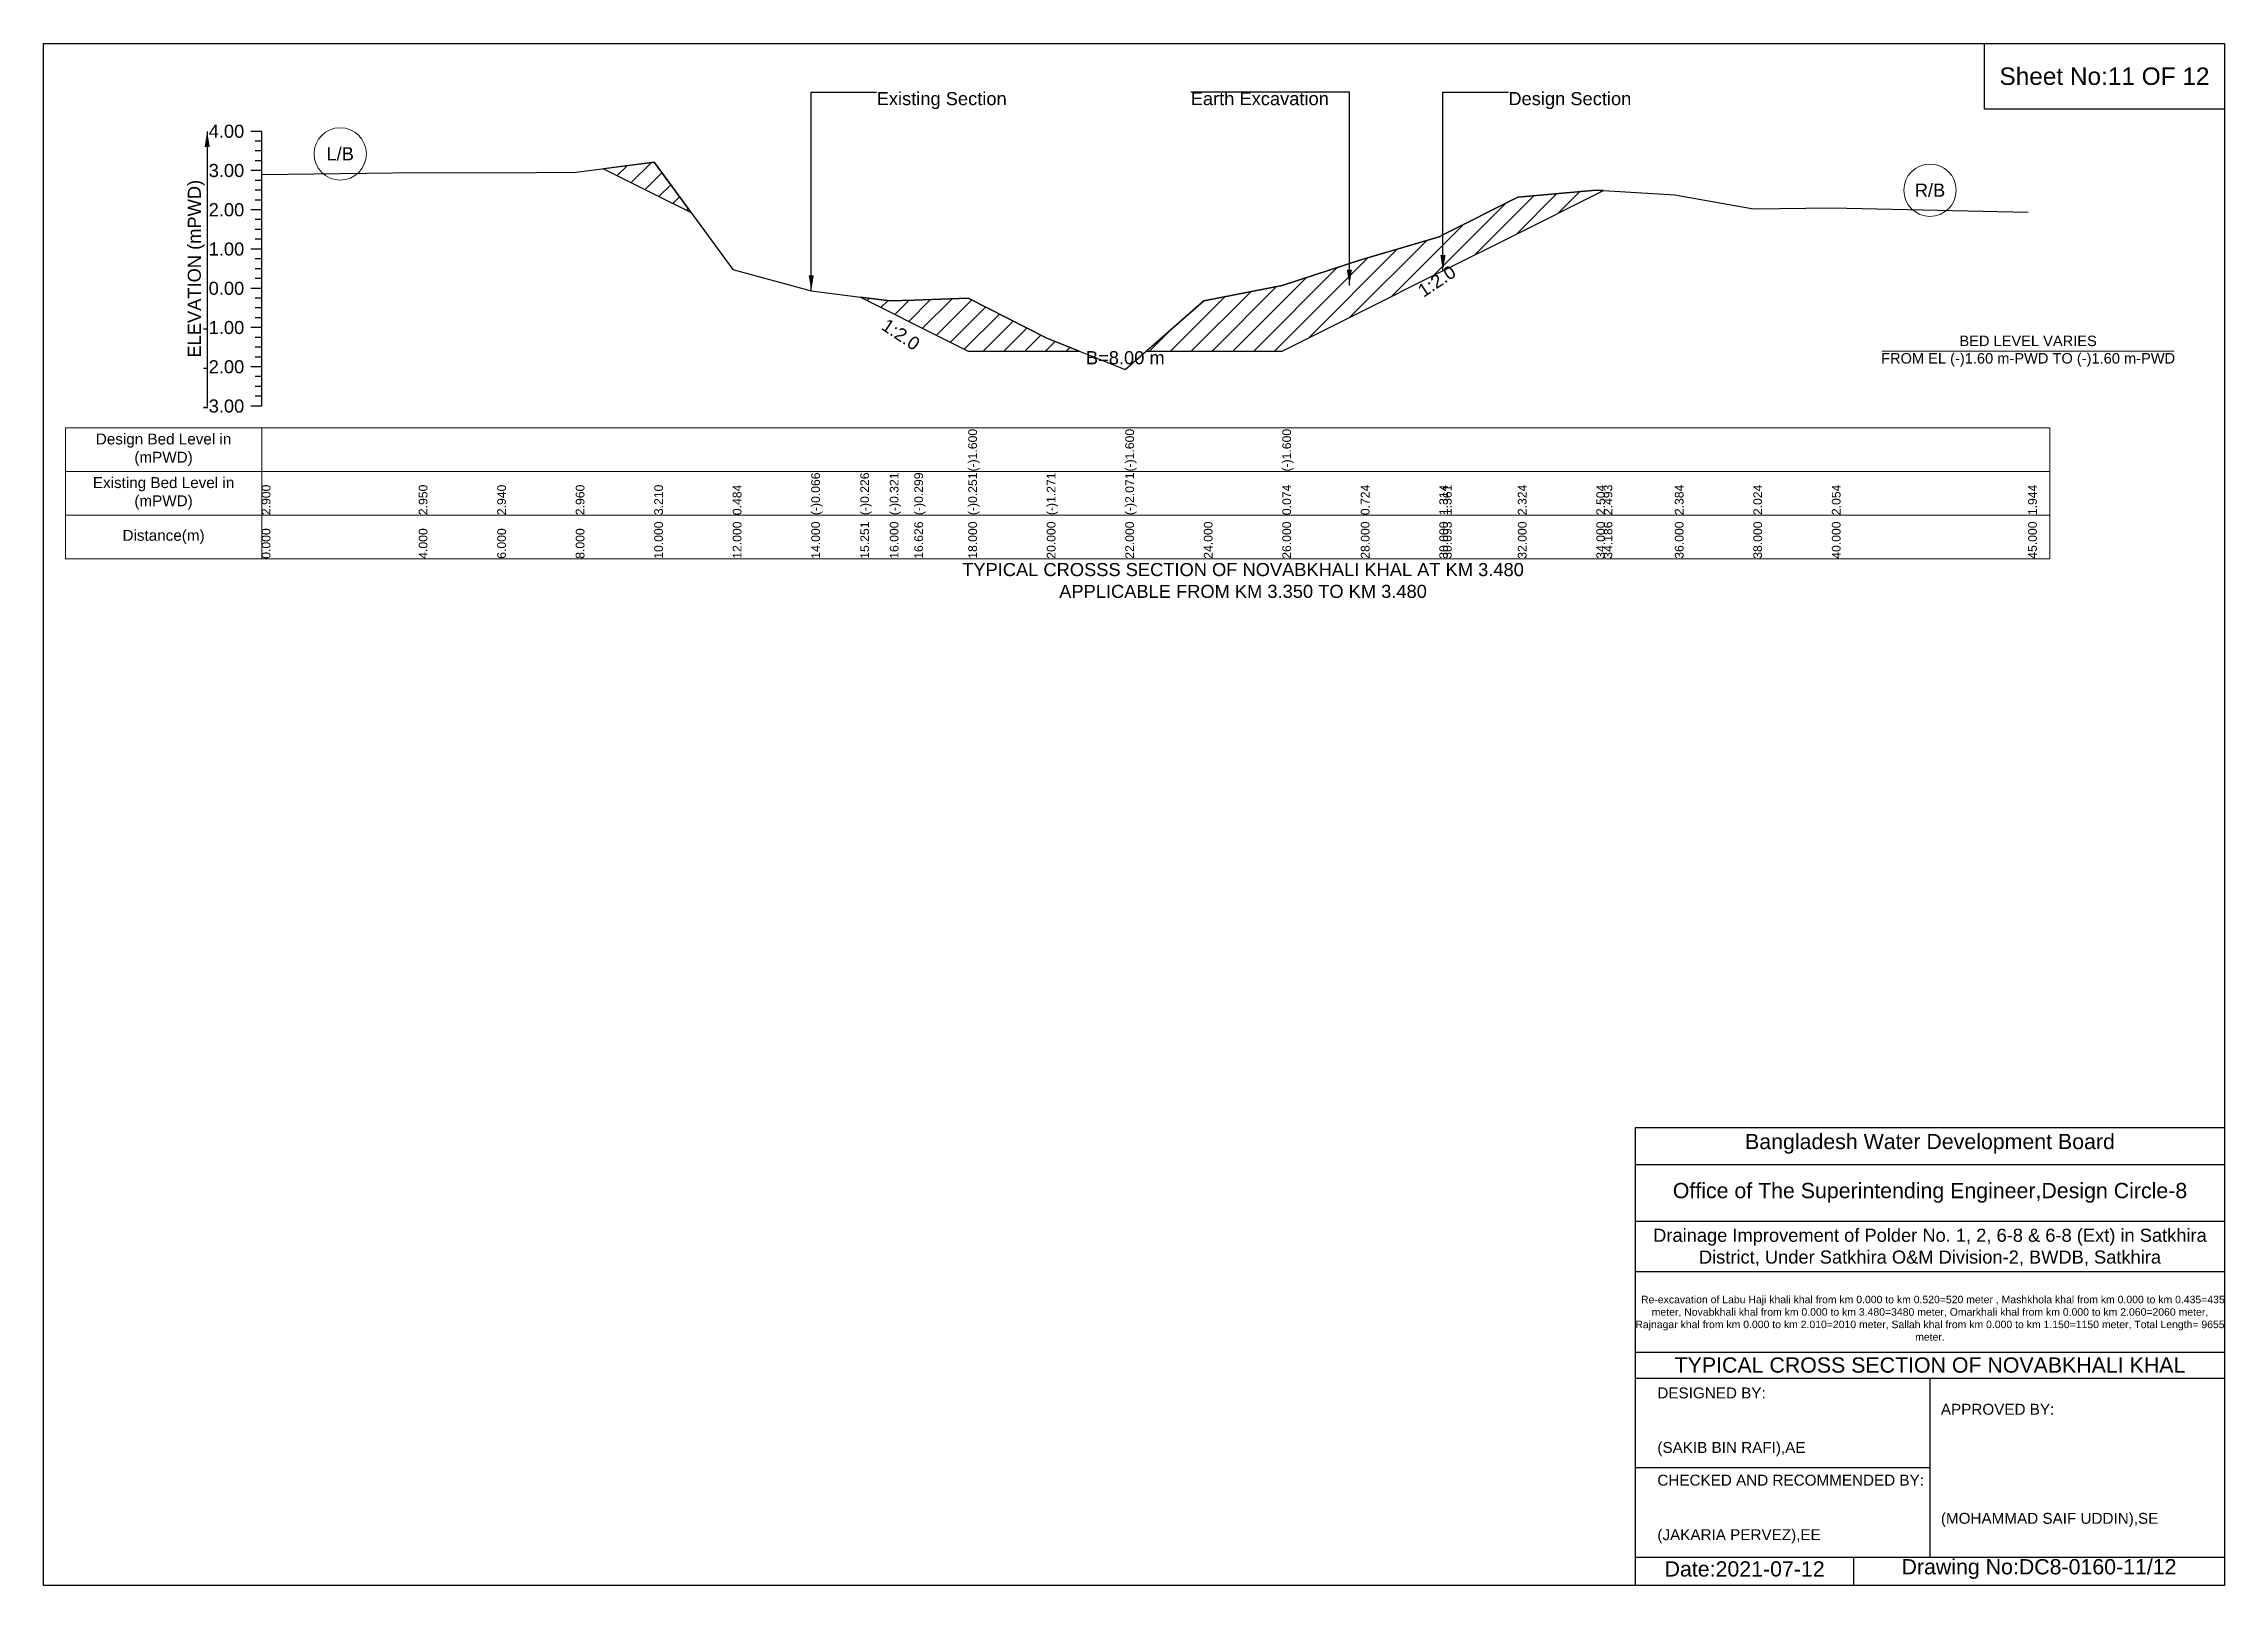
# Model space of a CAD drawing. Header units: inches. Extents: x 91000 to 648000, y -5656 to 141.
# Drawn here: x 350000 to 358000, y -5656 to 0 of the extents above; entities that cross this region are included whole.
import ezdxf

# ---------------------------------------------------------------- set-up
doc = ezdxf.new("R2010")
doc.units = ezdxf.units.IN
doc.header["$LTSCALE"] = 7
doc.header["$MEASUREMENT"] = 0
for name, color, linetype, lineweight in [('Cross section Data Border', 7, 'Continuous', 9), ('Cross Section Labels', 7, 'Continuous', 9), ('Existing_Bed_Level for Xsection', 7, 'Continuous', 25)]:
    doc.layers.add(name, color=color, linetype=linetype, lineweight=lineweight)
doc.styles.get("Standard").update_dxf_attribs({"font": 'arial.ttf'})
doc.dimstyles.get("Standard").update_dxf_attribs({"dimtxt": 0.18, "dimasz": 0.18, "dimexe": 0.18, "dimexo": 0.0625, "dimgap": 0.09, "dimtad": 0, "dimtih": 1, "dimtoh": 1, "dimdec": 4, "dimzin": 0, "dimdsep": 46, "dimtxsty": 'Standard', "dimcen": 0.09, "dimadec": 0, "dimazin": 0, "dimtfac": 1, "dimtdec": 4, "dimtofl": 0, "dimtmove": 0, "dimatfit": 3, "dimfxl": 1, "dimtolj": 1, "dimtzin": 0, "dimarcsym": 0})

msp = doc.modelspace()

# ---------------------------------------------------------------- texts
at = {"attachment_point": 5}
for s, insert, char_height in [('Sheet No:11 OF 12', (357560, -120), 64), ('Bangladesh Water Development Board', (356920, -4036), 56), ('Office of The Superintending Engineer,Design Circle-8', (356920, -4216), 56)]:
    msp.add_mtext(s, dxfattribs=dict(at, insert=insert, char_height=char_height))
for s, insert, char_height, width, attachment_point in [('Drainage Improvement of Polder No. 1, 2, 6-8 & 6-8 (Ext) in Satkhira District, Under Satkhira O&M Division-2, BWDB, Satkhira', (356920, -4416), 48, 2240, 5), ('  Re-excavation of Labu Haji khali khal from km 0.000 to km 0.520=520 meter , Mashkhola khal from km 0.000 to km 0.435=435 meter, Novabkhali khal from km 0.000 to km 3.480=3480 meter, Omarkhali khal from km 0.000 to km 2.060=2060 meter, Rajnagar khal from km 0.000 to km 2.010=2010 meter, Sallah khal from km 0.000 to km 1.150=1150 meter, Total Length= 9655 meter. ', (356920, -4676), 27.4148, 2160, 5), ('TYPICAL CROSS SECTION OF NOVABKHALI KHAL', (356920, -4848), 56, 2240, 5), ('DESIGNED BY:^J^J^J(SAKIB BIN RAFI),AE', (355920, -5056), 40, 1120, 4), ('APPROVED BY:^J^J^J^J^J^J(MOHAMMAD SAIF UDDIN),SE', (356960, -5216), 40, 1120, 4), ('CHECKED AND RECOMMENDED BY:^J^J^J(JAKARIA PERVEZ),EE', (355920, -5376), 40, 1120, 4), ('Date:2021-07-12', (356240, -5596), 56, 1120, 5), ('Drawing No:DC8-0160-11/12', (357320, -5596), 56, 1760, 5)]:
    msp.add_mtext(s, dxfattribs=dict(insert=insert, char_height=char_height, width=width, attachment_point=attachment_point))
at = {"layer": 'Cross section Data Border', "char_height": 40, "width": 640, "attachment_point": 5}
for s, insert in [('Design Bed Level in (mPWD)', (350440, -1489.8)), ('Existing Bed Level in (mPWD)', (350440, -1649.8)), ('Distance(m)', (350440, -1809.8))]:
    msp.add_mtext(s, dxfattribs=dict(at, insert=insert))
at = {"layer": 'Cross Section Labels'}
for s, insert, char_height, attachment_point in [('Existing Section', (353056, -177.8), 48, 1), ('Earth Excavation', (354208, -177.8), 48, 1), ('Design Section', (355373.4, -177.8), 48, 1), ('L/B', (351088, -404.6), 48, 5), ('R/B', (356920, -537.9), 48, 5), ('BED LEVEL VARIES ^JFROM EL (-)1.60 m-PWD TO (-)1.60 m-PWD', (357280, -1128.2), 38.4, 5), ('B=8.00 m', (353968, -1128.2), 48, 2), ('TYPICAL CROSSS SECTION OF NOVABKHALI KHAL AT KM 3.480^JAPPLICABLE FROM KM 3.350 TO KM 3.480', (354400, -1969.8), 48, 5)]:
    msp.add_mtext(s, dxfattribs=dict(at, insert=insert, char_height=char_height, attachment_point=attachment_point))
at = {"layer": 'Cross Section Labels', "char_height": 48, "attachment_point": 2}
for insert, rotation in [((355097.4, -851.5), 33.69007), ((353158.1, -1047.2), 326.30993)]:
    msp.add_mtext('1:2.0', dxfattribs=dict(at, insert=insert, rotation=rotation))
at = {"layer": 'Existing_Bed_Level for Xsection', "char_height": 48, "attachment_point": 6}
for s, insert in [('4.00', (350736, -321.8)), ('3.00', (350736, -465.8)), ('2.00', (350736, -609.8)), ('1.00', (350736, -753.8)), ('0.00', (350736, -897.8)), ('-1.00', (350736, -1041.8)), ('-2.00', (350736, -1185.8)), ('-3.00', (350736, -1329.8))]:
    msp.add_mtext(s, dxfattribs=dict(at, insert=insert))
at = {"layer": 'Existing_Bed_Level for Xsection', "rotation": 90}
for s, insert, char_height, attachment_point in [('ELEVATION (mPWD)', (350560, -825.8), 48, 5), ('(-)1.600', (353392, -1569.8), 32, 1), ('(-)1.600', (353968, -1569.8), 32, 1), ('(-)1.600', (354544, -1569.8), 32, 1), ('(-)0.066', (352816, -1729.8), 32, 1), ('(-)0.226', (352996.1, -1729.8), 32, 1), ('(-)0.321', (353104, -1729.8), 32, 1), ('(-)0.321', (353104, -1729.8), 32, 1), ('(-)0.299', (353194.1, -1729.8), 32, 1), ('(-)0.251', (353392, -1729.8), 32, 1), ('(-)0.251', (353392, -1729.8), 32, 1), ('(-)0.251', (353392, -1729.8), 32, 1), ('(-)1.271', (353680, -1729.8), 32, 1), ('(-)2.071', (353968, -1729.8), 32, 1), ('(-)2.071', (353968, -1729.8), 32, 1), ('(-)2.071', (353968, -1729.8), 32, 1), ('2.900', (350800, -1729.8), 32, 1), ('2.950', (351376, -1729.8), 32, 1), ('2.940', (351664, -1729.8), 32, 1), ('2.960', (351952, -1729.8), 32, 1), ('3.210', (352240, -1729.8), 32, 1), ('0.484', (352528, -1729.8), 32, 1), ('0.074', (354544, -1729.8), 32, 1), ('0.074', (354544, -1729.8), 32, 1), ('0.074', (354544, -1729.8), 32, 1), ('0.724', (354832, -1729.8), 32, 1), ('1.314', (355120, -1729.8), 32, 1), ('1.361', (355133.4, -1729.8), 32, 1), ('2.324', (355408, -1729.8), 32, 1), ('2.504', (355696, -1729.8), 32, 1), ('2.493', (355722.7, -1729.8), 32, 1), ('2.384', (355984, -1729.8), 32, 1), ('2.024', (356272, -1729.8), 32, 1), ('2.054', (356560, -1729.8), 32, 1), ('1.944', (357280, -1729.8), 32, 1), ('10.000', (352240, -1889.8), 32, 1), ('12.000', (352528, -1889.8), 32, 1), ('14.000', (352816, -1889.8), 32, 1), ('15.251', (352996.1, -1889.8), 32, 1), ('16.000', (353104, -1889.8), 32, 1), ('16.626', (353194.1, -1889.8), 32, 1), ('18.000', (353392, -1889.8), 32, 1), ('18.000', (353392, -1889.8), 32, 1), ('18.000', (353392, -1889.8), 32, 1), ('20.000', (353680, -1889.8), 32, 1), ('22.000', (353968, -1889.8), 32, 1), ('22.000', (353968, -1889.8), 32, 1), ('22.000', (353968, -1889.8), 32, 1), ('24.000', (354256, -1889.8), 32, 1), ('26.000', (354544, -1889.8), 32, 1), ('26.000', (354544, -1889.8), 32, 1), ('26.000', (354544, -1889.8), 32, 1), ('28.000', (354832, -1889.8), 32, 1), ('30.000', (355120, -1889.8), 32, 1), ('30.093', (355133.4, -1889.8), 32, 1), ('32.000', (355408, -1889.8), 32, 1), ('34.000', (355696, -1889.8), 32, 1), ('34.186', (355722.7, -1889.8), 32, 1), ('36.000', (355984, -1889.8), 32, 1), ('38.000', (356272, -1889.8), 32, 1), ('40.000', (356560, -1889.8), 32, 1), ('45.000', (357280, -1889.8), 32, 1), ('0.000', (350800, -1889.8), 32, 1), ('4.000', (351376, -1889.8), 32, 1), ('6.000', (351664, -1889.8), 32, 1), ('8.000', (351952, -1889.8), 32, 1)]:
    msp.add_mtext(s, dxfattribs=dict(at, insert=insert, char_height=char_height, attachment_point=attachment_point))

# ---------------------------------------------------------------- hatches: boundary and pattern name
at = {"layer": 'Existing_Bed_Level for Xsection'}
h = msp.add_hatch(dxfattribs=at)
h.set_pattern_fill('ANSI31', color=256, scale=432, style=0)
h.paths.add_polyline_path([(352053.4, -458.9), (352240, -552.2), (352375.2, -619.8), (352240, -435.5)])
h = msp.add_hatch(dxfattribs=at)
h.set_pattern_fill('ANSI31', color=256, scale=432, style=0)
h.paths.add_polyline_path([(354045.5, -1128.2), (354256, -1128.2), (354544, -1128.2), (354832, -984.2), (355120, -840.2), (355133.4, -833.5), (355408, -696.2), (355696, -552.2), (355722.7, -538.8), (355696, -537.2), (355408, -563.1), (355133.4, -701.8), (355120, -708.6), (354832, -793.5), (354544, -887.1), (354256, -944)])
h = msp.add_hatch(dxfattribs=at)
h.set_pattern_fill('ANSI31', color=256, scale=432, style=0)
h.paths.add_polyline_path([(352996.1, -930.2), (353104, -984.2), (353194.1, -1029.2), (353392, -1128.2), (353680, -1128.2), (353798.4, -1128.2), (353680, -1080.8), (353392, -933.9), (353194.1, -940.8), (353104, -944)])

# ---------------------------------------------------------------- linework, layer by layer
for points in [[(350000, 0), (358000, 0), (358000, -5656), (350000, -5656)], [(357120, 0), (358000, 0), (358000, -240), (357120, -240)]]:
    msp.add_lwpolyline(points, close=True)
for points in [[(355840, -5656), (355840, -3976), (358000, -3976)], [(355840, -4112), (358000, -4112)], [(355840, -4320), (358000, -4320)], [(355840, -4504), (358000, -4504)], [(355840, -4800), (358000, -4800)], [(355840, -4896), (358000, -4896)], [(356920, -4896), (356920, -5552)], [(355840, -5224), (356920, -5224)], [(355840, -5552), (358000, -5552)], [(356640, -5552), (356640, -5656)]]:
    msp.add_lwpolyline(points)
at = {"layer": 'Cross section Data Border'}
msp.add_lwpolyline([(350080, -1409.8), (357360, -1409.8), (357360, -1889.8), (350080, -1889.8)], close=True, dxfattribs=at)
for points in [[(350800, -1409.8), (350800, -1889.8)], [(350080, -1569.8), (357360, -1569.8)], [(350080, -1729.8), (357360, -1729.8)]]:
    msp.add_lwpolyline(points, dxfattribs=at)
at = {"layer": 'Cross Section Labels'}
msp.add_lwpolyline([(356744.2, -1128.2), (357815.8, -1128.2)], dxfattribs=at)
for centre in [(351088, -404.6), (356920, -537.9)]:
    msp.add_circle(centre, 96, dxfattribs=at)
at = {"layer": 'Existing_Bed_Level for Xsection'}
for points in [[(350800, -321.8), (350760, -321.8)], [(350800, -357.8), (350776, -357.8)], [(350800, -393.8), (350776, -393.8)], [(350800, -1329.8), (350800, -1185.8), (350800, -1041.8), (350800, -897.8), (350800, -753.8), (350800, -609.8), (350800, -465.8), (350800, -321.8)], [(350800, -465.8), (350760, -465.8)], [(350800, -429.8), (350776, -429.8)], [(350800, -480.2), (351376, -473), (351664, -474.4), (351952, -471.5), (352240, -435.5), (352528, -828.1), (352816, -907.3), (352996.1, -930.2), (353104, -944), (353194.1, -940.8), (353392, -933.9), (353392, -933.9), (353680, -1080.8), (353968, -1196), (353968, -1196), (354256, -944), (354544, -887.1), (354544, -887.1), (354832, -793.5), (355120, -708.6), (355133.4, -701.8), (355408, -563.1), (355696, -537.2), (355722.7, -538.8), (355984, -554.5), (356272, -606.3), (356560, -602), (357280, -617.8)], [(350800, -501.8), (350776, -501.8)], [(350800, -537.8), (350776, -537.8)], [(350800, -609.8), (350760, -609.8)], [(350800, -573.8), (350776, -573.8)], [(350800, -645.8), (350776, -645.8)], [(350800, -681.8), (350776, -681.8)], [(350800, -717.8), (350776, -717.8)], [(350800, -753.8), (350760, -753.8)], [(350800, -789.8), (350776, -789.8)], [(350800, -825.8), (350776, -825.8)], [(350800, -861.8), (350776, -861.8)], [(350800, -897.8), (350760, -897.8)], [(350800, -933.8), (350776, -933.8)], [(350800, -969.8), (350776, -969.8)], [(350800, -1005.8), (350776, -1005.8)], [(350800, -1041.8), (350760, -1041.8)], [(350800, -1077.8), (350776, -1077.8)], [(350800, -1113.8), (350776, -1113.8)], [(350800, -1185.8), (350760, -1185.8)], [(350800, -1149.8), (350776, -1149.8)], [(350800, -1221.8), (350776, -1221.8)], [(350800, -1257.8), (350776, -1257.8)], [(350800, -1329.8), (350760, -1329.8)], [(350800, -1293.8), (350776, -1293.8)]]:
    msp.add_lwpolyline(points, dxfattribs=at)
for points in [[(352053.4, -458.9), (352240, -552.2), (352375.2, -619.8), (352240, -435.5)], [(354045.5, -1128.2), (354256, -1128.2), (354544, -1128.2), (354544, -1128.2), (354832, -984.2), (355120, -840.2), (355133.4, -833.5), (355408, -696.2), (355696, -552.2), (355722.7, -538.8), (355722.7, -538.8), (355722.7, -538.8), (355696, -537.2), (355408, -563.1), (355133.4, -701.8), (355120, -708.6), (354832, -793.5), (354544, -887.1), (354544, -887.1), (354256, -944)], [(352996.1, -930.2), (352996.1, -930.2), (353104, -984.2), (353194.1, -1029.2), (353392, -1128.2), (353392, -1128.2), (353680, -1128.2), (353798.4, -1128.2), (353680, -1080.8), (353392, -933.9), (353392, -933.9), (353194.1, -940.8), (353104, -944), (352996.1, -930.2)]]:
    msp.add_lwpolyline(points, close=True, dxfattribs=at)

msp.set_redraw_order([(e.dxf.handle, doc.entitydb.next_handle()) for e in msp.query("TEXT MTEXT ATTDEF DIMENSION ARC_DIMENSION")])  # texts and dimensions are drawn at this point

# ---------------------------------------------------------------- leaders
at = {"layer": 'Cross Section Labels', "annotation_type": 0, "has_hookline": 1}
for points, hookline_direction, text_width in [([(352816, -907.3), (352816, -177.8), (353055.9, -177.8)], 0, 467.2), ([(354790.1, -886.9), (354790.1, -177.8), (354208.1, -177.8)], 1, 497), ([(355133.4, -833.5), (355133.4, -177.8), (355373.3, -177.8)], 0, 441.2)]:
    msp.add_leader(points, dimstyle='Standard', override={"dimasz": 57.6}, dxfattribs=dict(at, hookline_direction=hookline_direction, text_width=text_width))
at = {"layer": 'Existing_Bed_Level for Xsection'}
msp.add_leader([(350600, -321.8), (350600, -1329.8)], dimstyle='Standard', override={"dimasz": 57.6}, dxfattribs=at)

doc.saveas('drawing.dxf')
